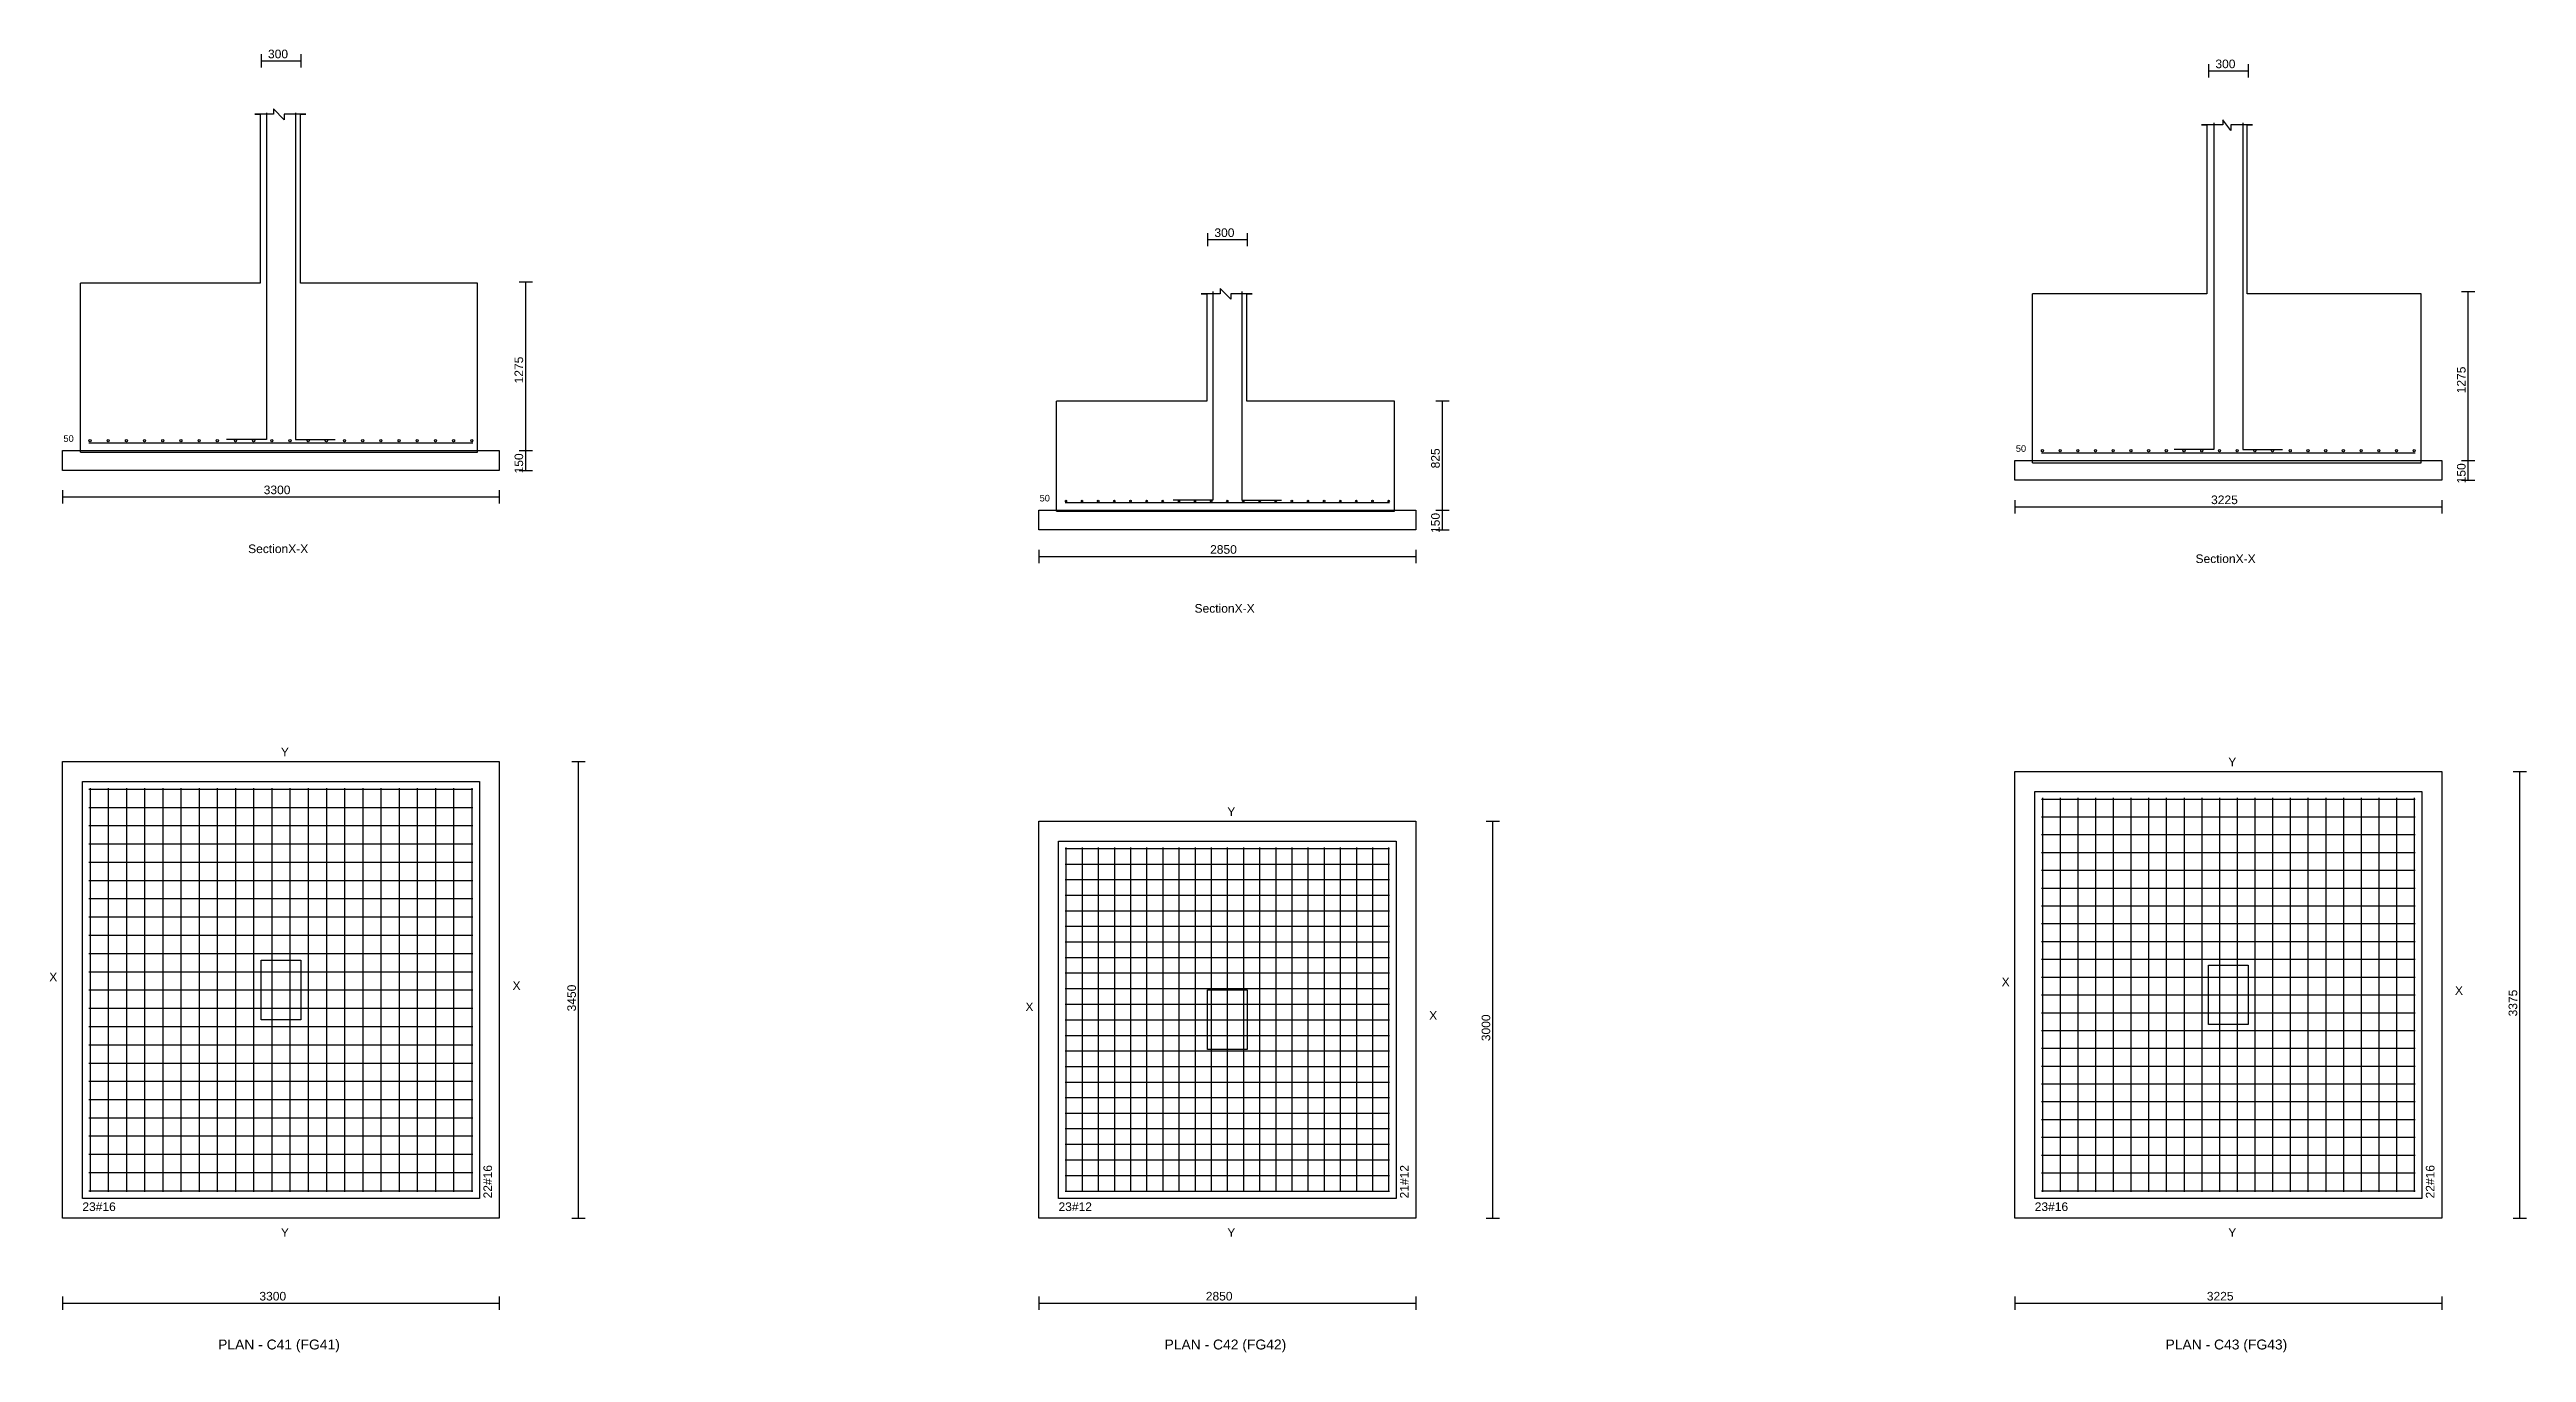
# Model space of a CAD drawing. Extents: x 0 to 27, y -1 to 285.
# Drawn here: x 0.25 to 18.97, y 152.46 to 162.3 of the extents above; entities that cross this region are included whole.
import ezdxf
from ezdxf.enums import TextEntityAlignment as Align

# ---------------------------------------------------------------- set-up
doc = ezdxf.new("R2010")
doc.units = 0
for name, color, linetype in [('Bottom_Cover', 7, 'CONTINUOUS'), ('Column_Bars', 4, 'CONTINUOUS'), ('Column_Dimension', 7, 'CONTINUOUS'), ('Columns', 4, 'CONTINUOUS'), ('dim_all', 7, 'CONTINUOUS'), ('Footing_Plan', 7, 'CONTINUOUS'), ('PCC', 2, 'CONTINUOUS'), ('PCC_Depth', 7, 'CONTINUOUS'), ('Pcc_Plan', 2, 'CONTINUOUS'), ('Plan', 7, 'CONTINUOUS'), ('Plan_Rf_Xdir', 1, 'CONTINUOUS'), ('Plan_Rf_Ydir', 3, 'CONTINUOUS'), ('Section', 2, 'CONTINUOUS'), ('SectionName', 3, 'CONTINUOUS'), ('Sectn_Rf_Xdir', 1, 'CONTINUOUS'), ('Sectn_Rf_Ydir', 3, 'CONTINUOUS'), ('Total_Depth', 7, 'CONTINUOUS'), ('X_Dimension', 7, 'CONTINUOUS')]:
    doc.layers.add(name, color=color, linetype=linetype)
doc.styles.add('STRUDS_Arial', font='ARIAL.TTF', dxfattribs={"height": 0.04})

msp = doc.modelspace()

# ---------------------------------------------------------------- texts
at = {"layer": 'Bottom_Cover', "style": 'STRUDS_Arial'}
for p in [(0.3571, 159.34), (15.1071, 159.265), (7.7321, 158.89)]:
    msp.add_text('50', height=0.05, dxfattribs=at).set_placement(p)
at = {"layer": 'Column_Dimension', "style": 'STRUDS_Arial'}
for p in [(1.9025, 162.238), (16.615, 162.163), (9.0525, 160.888)]:
    msp.add_text('300', height=0.065, dxfattribs=at).set_placement(p)
at = {"layer": 'dim_all', "style": 'STRUDS_Arial'}
for s, p in [('3450 ', (4.22887, 155.038)), ('3375 ', (18.8951, 155)), ('3000 ', (11.1366, 154.813))]:
    msp.add_text(s, height=0.065, rotation=90, dxfattribs=at).set_placement(p)
for s, p in [('3300 ', (1.8375, 152.854)), ('2850 ', (8.9875, 152.854)), ('3225 ', (16.55, 152.854))]:
    msp.add_text(s, height=0.065, dxfattribs=at).set_placement(p)
at = {"layer": 'PCC_Depth', "style": 'STRUDS_Arial'}
for p in [(3.83, 159.102), (18.505, 159.027), (10.755, 158.652)]:
    msp.add_text('150', height=0.065, rotation=90, dxfattribs=at).set_placement(p)
at = {"layer": 'Plan', "style": 'STRUDS_Arial'}
for s, p in [('PLAN - C41 (FG41) ', (2, 152.484)), ('PLAN - C42 (FG42) ', (9.15, 152.484)), ('PLAN - C43 (FG43) ', (16.7125, 152.484))]:
    msp.add_text(s, height=0.075, dxfattribs=at).set_placement(p, align=Align.CENTER)
at = {"layer": 'Plan_Rf_Xdir', "style": 'STRUDS_Arial'}
for s, p in [('23#16', (0.5, 153.53)), ('23#12', (7.875, 153.53)), ('23#16', (15.25, 153.53))]:
    msp.add_text(s, height=0.065, dxfattribs=at).set_placement(p)
at = {"layer": 'Plan_Rf_Ydir', "style": 'STRUDS_Arial'}
for s, p in [('22#16', (3.595, 153.625)), ('21#12', (10.52, 153.625)), ('22#16', (18.27, 153.625))]:
    msp.add_text(s, height=0.065, rotation=90, dxfattribs=at).set_placement(p)
at = {"layer": 'Section', "style": 'STRUDS_Arial'}
for p in [(1.7525, 158.5), (16.465, 158.425), (8.9025, 158.05)]:
    msp.add_text('SectionX-X', height=0.065, dxfattribs=at).set_placement(p)
at = {"layer": 'SectionName', "style": 'STRUDS_Arial'}
for s, p in [('Y', (2, 156.965)), ('Y', (16.7125, 156.89)), ('Y', (9.15, 156.515)), ('X', (0.25, 155.265)), ('X', (3.75, 155.2)), ('X', (15, 155.228)), ('X', (18.425, 155.163)), ('X', (7.625, 155.04)), ('X', (10.675, 154.975)), ('Y', (2, 153.335)), ('Y', (9.15, 153.335)), ('Y', (16.7125, 153.335))]:
    msp.add_text(s, height=0.065, dxfattribs=at).set_placement(p)
at = {"layer": 'Total_Depth', "style": 'STRUDS_Arial'}
for s, p in [('1275', (3.83, 159.782)), ('1275', (18.505, 159.707)), ('825', (10.755, 159.14))]:
    msp.add_text(s, height=0.065, rotation=90, dxfattribs=at).set_placement(p)
at = {"layer": 'X_Dimension', "style": 'STRUDS_Arial'}
for s, p in [('3300', (1.87, 158.945)), ('3225', (16.5825, 158.87)), ('2850', (9.02, 158.495))]:
    msp.add_text(s, height=0.065, dxfattribs=at).set_placement(p)

# ---------------------------------------------------------------- linework, layer by layer
at = {"layer": 'Column_Bars'}
for p, q in [((1.89, 161.825), (1.89, 159.357)), ((2.11, 161.825), (2.11, 159.357)), ((16.6025, 161.75), (16.6025, 159.282)), ((16.8225, 161.75), (16.8225, 159.282)), ((9.04, 160.475), (9.04, 158.899)), ((9.26, 160.475), (9.26, 158.899)), ((1.89, 159.357), (1.59, 159.357)), ((2.11, 159.357), (2.41, 159.357)), ((16.6025, 159.282), (16.3025, 159.282)), ((16.8225, 159.282), (17.1225, 159.282)), ((9.04, 158.899), (8.74, 158.899)), ((9.26, 158.899), (9.56, 158.899))]:
    msp.add_line(p, q, dxfattribs=at)
at = {"layer": 'Columns'}
for p, q in [((1.85, 154.975), (1.85, 155.425)), ((1.85, 155.425), (2.15, 155.425)), ((2.15, 155.425), (2.15, 154.975)), ((16.5625, 154.938), (16.5625, 155.387)), ((16.5625, 155.387), (16.8625, 155.387)), ((16.8625, 155.387), (16.8625, 154.938)), ((9, 154.75), (9, 155.2)), ((9, 155.2), (9.3, 155.2)), ((9.3, 155.2), (9.3, 154.75)), ((2.15, 154.975), (1.85, 154.975)), ((16.8625, 154.938), (16.5625, 154.938)), ((9.3, 154.75), (9, 154.75))]:
    msp.add_line(p, q, dxfattribs=at)
at = {"layer": 'dim_all'}
for p, q in [((1.85, 162.268), (1.85, 162.168)), ((2.15, 162.268), (2.15, 162.168)), ((1.85, 162.218), (2.15, 162.218)), ((16.5625, 162.193), (16.5625, 162.093)), ((16.5625, 162.143), (16.8625, 162.143)), ((16.8625, 162.193), (16.8625, 162.093)), ((9, 160.918), (9, 160.818)), ((9, 160.868), (9.3, 160.868)), ((9.3, 160.918), (9.3, 160.818)), ((3.8, 160.55), (3.9, 160.55)), ((3.85, 159.275), (3.85, 160.55)), ((18.475, 160.475), (18.575, 160.475)), ((18.525, 159.2), (18.525, 160.475)), ((10.725, 159.65), (10.825, 159.65)), ((10.775, 158.825), (10.775, 159.65)), ((3.8, 159.275), (3.9, 159.275)), ((3.8, 159.275), (3.9, 159.275)), ((3.85, 159.125), (3.85, 159.275)), ((3.8, 159.125), (3.9, 159.125)), ((18.475, 159.2), (18.575, 159.2)), ((18.475, 159.2), (18.575, 159.2)), ((18.525, 159.05), (18.525, 159.2)), ((0.35, 158.975), (0.35, 158.875)), ((0.35, 158.925), (3.65, 158.925)), ((3.65, 158.975), (3.65, 158.875)), ((15.1, 158.9), (15.1, 158.8)), ((18.325, 158.9), (18.325, 158.8)), ((18.475, 159.05), (18.575, 159.05)), ((10.725, 158.825), (10.825, 158.825)), ((10.725, 158.825), (10.825, 158.825)), ((10.775, 158.675), (10.775, 158.825)), ((15.1, 158.85), (18.325, 158.85)), ((7.725, 158.525), (7.725, 158.425)), ((10.575, 158.525), (10.575, 158.425)), ((10.725, 158.675), (10.825, 158.675)), ((7.725, 158.475), (10.575, 158.475)), ((4.19887, 156.925), (4.29887, 156.925)), ((4.24887, 153.475), (4.24887, 156.925)), ((18.8651, 156.85), (18.9651, 156.85)), ((18.9151, 153.475), (18.9151, 156.85)), ((11.1066, 156.475), (11.2066, 156.475)), ((11.1566, 153.475), (11.1566, 156.475)), ((4.19887, 153.475), (4.29887, 153.475)), ((11.1066, 153.475), (11.2066, 153.475)), ((18.8651, 153.475), (18.9651, 153.475)), ((0.35, 152.884), (0.35, 152.784)), ((0.35, 152.834), (3.65, 152.834)), ((3.65, 152.884), (3.65, 152.784)), ((7.725, 152.884), (7.725, 152.784)), ((7.725, 152.834), (10.575, 152.834)), ((10.575, 152.884), (10.575, 152.784)), ((15.1, 152.884), (15.1, 152.784)), ((15.1, 152.834), (18.325, 152.834)), ((18.325, 152.884), (18.325, 152.784))]:
    msp.add_line(p, q, dxfattribs=at)
at = {"layer": 'Footing_Plan'}
for p, q in [((0.5, 153.625), (0.5, 156.775)), ((0.5, 156.775), (3.5, 156.775)), ((3.5, 156.775), (3.5, 153.625)), ((15.25, 153.625), (15.25, 156.7)), ((15.25, 156.7), (18.175, 156.7)), ((18.175, 156.7), (18.175, 153.625)), ((7.875, 153.625), (7.875, 156.325)), ((7.875, 156.325), (10.425, 156.325)), ((10.425, 156.325), (10.425, 153.625)), ((3.5, 153.625), (0.5, 153.625)), ((10.425, 153.625), (7.875, 153.625)), ((18.175, 153.625), (15.25, 153.625))]:
    msp.add_line(p, q, dxfattribs=at)
at = {"layer": 'PCC'}
for p, q in [((0.35, 159.125), (0.35, 159.275)), ((0.35, 159.275), (3.65, 159.275)), ((0.35, 159.125), (0.35, 159.275)), ((0.35, 159.275), (3.65, 159.275)), ((3.65, 159.275), (3.65, 159.125)), ((3.65, 159.275), (3.65, 159.125)), ((3.65, 159.125), (0.35, 159.125)), ((3.65, 159.125), (0.35, 159.125)), ((15.1, 159.05), (15.1, 159.2)), ((15.1, 159.2), (18.325, 159.2)), ((15.1, 159.05), (15.1, 159.2)), ((15.1, 159.2), (18.325, 159.2)), ((18.325, 159.2), (18.325, 159.05)), ((18.325, 159.2), (18.325, 159.05)), ((18.325, 159.05), (15.1, 159.05)), ((18.325, 159.05), (15.1, 159.05)), ((7.725, 158.675), (7.725, 158.825)), ((7.725, 158.825), (10.575, 158.825)), ((7.725, 158.675), (7.725, 158.825)), ((7.725, 158.825), (10.575, 158.825)), ((10.575, 158.825), (10.575, 158.675)), ((10.575, 158.825), (10.575, 158.675)), ((10.575, 158.675), (7.725, 158.675)), ((10.575, 158.675), (7.725, 158.675))]:
    msp.add_line(p, q, dxfattribs=at)
at = {"layer": 'Pcc_Plan'}
for p, q in [((0.35, 153.475), (0.35, 156.925)), ((0.35, 156.925), (3.65, 156.925)), ((3.65, 156.925), (3.65, 153.475)), ((15.1, 153.475), (15.1, 156.85)), ((15.1, 156.85), (18.325, 156.85)), ((18.325, 156.85), (18.325, 153.475)), ((7.725, 153.475), (7.725, 156.475)), ((7.725, 156.475), (10.575, 156.475)), ((10.575, 156.475), (10.575, 153.475)), ((3.65, 153.475), (0.35, 153.475)), ((10.575, 153.475), (7.725, 153.475)), ((18.325, 153.475), (15.1, 153.475))]:
    msp.add_line(p, q, dxfattribs=at)
at = {"layer": 'Plan_Rf_Xdir'}
for p, q in [((0.55, 156.717), (3.45, 156.717)), ((15.3, 156.642), (18.125, 156.642)), ((0.55, 156.579), (3.45, 156.579)), ((15.3, 156.508), (18.125, 156.508)), ((0.55, 156.441), (3.45, 156.441)), ((0.55, 156.303), (3.45, 156.303)), ((7.925, 156.269), (10.375, 156.269)), ((15.3, 156.373), (18.125, 156.373)), ((0.55, 156.165), (3.45, 156.165)), ((7.925, 156.151), (10.375, 156.151)), ((15.3, 156.239), (18.125, 156.239)), ((15.3, 156.104), (18.125, 156.104)), ((0.55, 156.027), (3.45, 156.027)), ((0.55, 155.89), (3.45, 155.89)), ((7.925, 156.034), (10.375, 156.034)), ((7.925, 155.916), (10.375, 155.916)), ((15.3, 155.97), (18.125, 155.97)), ((0.55, 155.752), (3.45, 155.752)), ((7.925, 155.798), (10.375, 155.798)), ((15.3, 155.835), (18.125, 155.835)), ((15.3, 155.701), (18.125, 155.701)), ((0.55, 155.614), (3.45, 155.614)), ((7.925, 155.681), (10.375, 155.681)), ((7.925, 155.563), (10.375, 155.563)), ((15.3, 155.566), (18.125, 155.566)), ((0.55, 155.476), (3.45, 155.476)), ((0.55, 155.338), (3.45, 155.338)), ((7.925, 155.445), (10.375, 155.445)), ((7.925, 155.328), (10.375, 155.328)), ((15.3, 155.432), (18.125, 155.432)), ((0.55, 155.2), (3.45, 155.2)), ((7.925, 155.21), (10.375, 155.21)), ((15.3, 155.297), (18.125, 155.297)), ((15.3, 155.163), (18.125, 155.163)), ((0.55, 155.062), (3.45, 155.062)), ((7.925, 155.093), (10.375, 155.093)), ((7.925, 154.975), (10.375, 154.975)), ((15.3, 155.028), (18.125, 155.028)), ((0.55, 154.924), (3.45, 154.924)), ((0.55, 154.786), (3.45, 154.786)), ((7.925, 154.857), (10.375, 154.857)), ((15.3, 154.894), (18.125, 154.894)), ((15.3, 154.759), (18.125, 154.759)), ((0.55, 154.648), (3.45, 154.648)), ((7.925, 154.74), (10.375, 154.74)), ((7.925, 154.622), (10.375, 154.622)), ((15.3, 154.625), (18.125, 154.625)), ((0.55, 154.51), (3.45, 154.51)), ((7.925, 154.504), (10.375, 154.504)), ((7.925, 154.387), (10.375, 154.387)), ((15.3, 154.49), (18.125, 154.49)), ((0.55, 154.373), (3.45, 154.373)), ((0.55, 154.235), (3.45, 154.235)), ((7.925, 154.269), (10.375, 154.269)), ((15.3, 154.356), (18.125, 154.356)), ((15.3, 154.221), (18.125, 154.221)), ((0.55, 154.097), (3.45, 154.097)), ((7.925, 154.152), (10.375, 154.152)), ((7.925, 154.034), (10.375, 154.034)), ((15.3, 154.087), (18.125, 154.087)), ((0.55, 153.959), (3.45, 153.959)), ((7.925, 153.916), (10.375, 153.916)), ((15.3, 153.952), (18.125, 153.952)), ((0.55, 153.821), (3.45, 153.821)), ((0.55, 153.683), (3.45, 153.683)), ((7.925, 153.799), (10.375, 153.799)), ((7.925, 153.681), (10.375, 153.681)), ((15.3, 153.818), (18.125, 153.818)), ((15.3, 153.683), (18.125, 153.683))]:
    msp.add_line(p, q, dxfattribs=at)
at = {"layer": 'Plan_Rf_Ydir'}
for p, q in [((0.558, 156.725), (0.558, 153.675)), ((0.69533, 156.725), (0.69533, 153.675)), ((0.83267, 156.725), (0.83267, 153.675)), ((0.97, 156.725), (0.97, 153.675)), ((1.10733, 156.725), (1.10733, 153.675)), ((1.24467, 156.725), (1.24467, 153.675)), ((1.382, 156.725), (1.382, 153.675)), ((1.51933, 156.725), (1.51933, 153.675)), ((1.65667, 156.725), (1.65667, 153.675)), ((1.794, 156.725), (1.794, 153.675)), ((1.93133, 156.725), (1.93133, 153.675)), ((2.06867, 156.725), (2.06867, 153.675)), ((2.206, 156.725), (2.206, 153.675)), ((2.34333, 156.725), (2.34333, 153.675)), ((2.48067, 156.725), (2.48067, 153.675)), ((2.618, 156.725), (2.618, 153.675)), ((2.75533, 156.725), (2.75533, 153.675)), ((2.89267, 156.725), (2.89267, 153.675)), ((3.03, 156.725), (3.03, 153.675)), ((3.16733, 156.725), (3.16733, 153.675)), ((3.30467, 156.725), (3.30467, 153.675)), ((3.442, 156.725), (3.442, 153.675)), ((15.308, 156.65), (15.308, 153.675)), ((15.4418, 156.65), (15.4418, 153.675)), ((15.5755, 156.65), (15.5755, 153.675)), ((15.7093, 156.65), (15.7093, 153.675)), ((15.843, 156.65), (15.843, 153.675)), ((15.9768, 156.65), (15.9768, 153.675)), ((16.1106, 156.65), (16.1106, 153.675)), ((16.2443, 156.65), (16.2443, 153.675)), ((16.3781, 156.65), (16.3781, 153.675)), ((16.5119, 156.65), (16.5119, 153.675)), ((16.6456, 156.65), (16.6456, 153.675)), ((16.7794, 156.65), (16.7794, 153.675)), ((16.9131, 156.65), (16.9131, 153.675)), ((17.0469, 156.65), (17.0469, 153.675)), ((17.1807, 156.65), (17.1807, 153.675)), ((17.3144, 156.65), (17.3144, 153.675)), ((17.4482, 156.65), (17.4482, 153.675)), ((17.582, 156.65), (17.582, 153.675)), ((17.7157, 156.65), (17.7157, 153.675)), ((17.8495, 156.65), (17.8495, 153.675)), ((17.9832, 156.65), (17.9832, 153.675)), ((18.117, 156.65), (18.117, 153.675)), ((7.931, 156.275), (7.931, 153.675)), ((8.0529, 156.275), (8.0529, 153.675)), ((8.1748, 156.275), (8.1748, 153.675)), ((8.2967, 156.275), (8.2967, 153.675)), ((8.4186, 156.275), (8.4186, 153.675)), ((8.5405, 156.275), (8.5405, 153.675)), ((8.6624, 156.275), (8.6624, 153.675)), ((8.7843, 156.275), (8.7843, 153.675)), ((8.9062, 156.275), (8.9062, 153.675)), ((9.0281, 156.275), (9.0281, 153.675)), ((9.15, 156.275), (9.15, 153.675)), ((9.2719, 156.275), (9.2719, 153.675)), ((9.3938, 156.275), (9.3938, 153.675)), ((9.5157, 156.275), (9.5157, 153.675)), ((9.6376, 156.275), (9.6376, 153.675)), ((9.75949, 156.275), (9.75949, 153.675)), ((9.88139, 156.275), (9.88139, 153.675)), ((10.0033, 156.275), (10.0033, 153.675)), ((10.1252, 156.275), (10.1252, 153.675)), ((10.2471, 156.275), (10.2471, 153.675)), ((10.369, 156.275), (10.369, 153.675))]:
    msp.add_line(p, q, dxfattribs=at)
at = {"layer": 'Section'}
for p, q in [((1.84341, 161.815), (1.80289, 161.815)), ((1.80289, 161.815), (1.84341, 161.815)), ((1.94469, 161.815), (1.84341, 161.815)), ((1.84341, 161.815), (1.84341, 160.539)), ((2.02572, 161.774), (1.94469, 161.855)), ((1.94469, 161.855), (1.94469, 161.815)), ((2.14727, 161.815), (2.02572, 161.815)), ((2.02572, 161.815), (2.02572, 161.774)), ((2.14727, 160.539), (2.14727, 161.815)), ((2.14727, 161.815), (2.18778, 161.815)), ((2.18778, 161.815), (2.14727, 161.815)), ((16.5502, 161.734), (16.5096, 161.734)), ((16.5096, 161.734), (16.5502, 161.734)), ((16.6717, 161.734), (16.5502, 161.734)), ((16.5502, 161.734), (16.5502, 160.458)), ((16.7325, 161.693), (16.6717, 161.774)), ((16.6717, 161.774), (16.6717, 161.734)), ((16.854, 161.734), (16.7325, 161.734)), ((16.7325, 161.734), (16.7325, 161.693)), ((16.854, 160.458), (16.854, 161.734)), ((16.854, 161.734), (16.8945, 161.734)), ((16.8945, 161.734), (16.854, 161.734)), ((1.84341, 160.539), (0.48617, 160.539)), ((0.48617, 159.262), (0.48617, 160.539)), ((1.84341, 160.539), (1.84341, 160.539)), ((1.84341, 160.539), (1.84341, 160.539)), ((1.84341, 160.539), (1.84341, 160.539)), ((3.48424, 160.539), (2.14727, 160.539)), ((2.14727, 160.539), (2.14727, 160.539)), ((2.14727, 160.539), (2.14727, 160.539)), ((2.14727, 160.539), (2.14727, 160.539)), ((3.48424, 159.262), (3.48424, 160.539)), ((8.99421, 160.458), (8.9537, 160.458)), ((8.9537, 160.458), (8.99421, 160.458)), ((9.0955, 160.458), (8.99421, 160.458)), ((8.99421, 160.458), (8.99421, 159.647)), ((9.17653, 160.417), (9.0955, 160.498)), ((9.0955, 160.498), (9.0955, 160.458)), ((9.29807, 160.458), (9.17653, 160.458)), ((9.17653, 160.458), (9.17653, 160.417)), ((9.29807, 159.647), (9.29807, 160.458)), ((9.29807, 160.458), (9.33858, 160.458)), ((9.33858, 160.458), (9.29807, 160.458)), ((16.5502, 160.458), (15.2334, 160.458)), ((15.2334, 159.181), (15.2334, 160.458)), ((16.5502, 160.458), (16.5502, 160.458)), ((16.5502, 160.458), (16.5502, 160.458)), ((16.5502, 160.458), (16.5502, 160.458)), ((18.1707, 160.458), (16.854, 160.458)), ((16.854, 160.458), (16.854, 160.458)), ((16.854, 160.458), (16.854, 160.458)), ((16.854, 160.458), (16.854, 160.458)), ((18.1707, 159.181), (18.1707, 160.458)), ((8.99421, 159.647), (7.85981, 159.647)), ((7.85981, 158.817), (7.85981, 159.647)), ((8.99421, 159.647), (8.99421, 159.647)), ((8.99421, 159.647), (8.99421, 159.647)), ((8.99421, 159.647), (8.99421, 159.647)), ((10.4122, 159.647), (9.29807, 159.647)), ((9.29807, 159.647), (9.29807, 159.647)), ((9.29807, 159.647), (9.29807, 159.647)), ((9.29807, 159.647), (9.29807, 159.647)), ((10.4122, 158.817), (10.4122, 159.647)), ((0.48617, 159.262), (3.48424, 159.262)), ((15.2334, 159.181), (18.1707, 159.181)), ((7.85981, 158.817), (10.4122, 158.817))]:
    msp.add_line(p, q, dxfattribs=at)
at = {"layer": 'Sectn_Rf_Xdir'}
for p, q in [((0.55, 159.333), (3.45, 159.333)), ((15.3, 159.258), (18.125, 159.258)), ((7.925, 158.881), (10.375, 158.881))]:
    msp.add_line(p, q, dxfattribs=at)
at = {"layer": 'Sectn_Rf_Ydir'}
for centre, radius in [((0.558, 159.349), 0.008), ((0.69533, 159.349), 0.008), ((0.83267, 159.349), 0.008), ((0.97, 159.349), 0.008), ((1.10733, 159.349), 0.008), ((1.24467, 159.349), 0.008), ((1.382, 159.349), 0.008), ((1.51933, 159.349), 0.008), ((1.65667, 159.349), 0.008), ((1.794, 159.349), 0.008), ((1.93133, 159.349), 0.008), ((2.06867, 159.349), 0.008), ((2.206, 159.349), 0.008), ((2.34333, 159.349), 0.008), ((2.48067, 159.349), 0.008), ((2.618, 159.349), 0.008), ((2.75533, 159.349), 0.008), ((2.89267, 159.349), 0.008), ((3.03, 159.349), 0.008), ((3.16733, 159.349), 0.008), ((3.30467, 159.349), 0.008), ((3.442, 159.349), 0.008), ((15.308, 159.274), 0.008), ((15.4418, 159.274), 0.008), ((15.5755, 159.274), 0.008), ((15.7093, 159.274), 0.008), ((15.8431, 159.274), 0.008), ((15.9768, 159.274), 0.008), ((16.1106, 159.274), 0.008), ((16.2443, 159.274), 0.008), ((16.3781, 159.274), 0.008), ((16.5119, 159.274), 0.008), ((16.6456, 159.274), 0.008), ((16.7794, 159.274), 0.008), ((16.9131, 159.274), 0.008), ((17.0469, 159.274), 0.008), ((17.1807, 159.274), 0.008), ((17.3144, 159.274), 0.008), ((17.4482, 159.274), 0.008), ((17.582, 159.274), 0.008), ((17.7157, 159.274), 0.008), ((17.8495, 159.274), 0.008), ((17.9832, 159.274), 0.008), ((18.117, 159.274), 0.008), ((7.931, 158.893), 0.006), ((8.0529, 158.893), 0.006), ((8.1748, 158.893), 0.006), ((8.2967, 158.893), 0.006), ((8.4186, 158.893), 0.006), ((8.5405, 158.893), 0.006), ((8.6624, 158.893), 0.006), ((8.7843, 158.893), 0.006), ((8.9062, 158.893), 0.006), ((9.0281, 158.893), 0.006), ((9.15, 158.893), 0.006), ((9.2719, 158.893), 0.006), ((9.3938, 158.893), 0.006), ((9.5157, 158.893), 0.006), ((9.63759, 158.893), 0.006), ((9.75949, 158.893), 0.006), ((9.88139, 158.893), 0.006), ((10.0033, 158.893), 0.006), ((10.1252, 158.893), 0.006), ((10.2471, 158.893), 0.006), ((10.369, 158.893), 0.006)]:
    msp.add_circle(centre, radius, dxfattribs=at)

msp.set_redraw_order([(e.dxf.handle, doc.entitydb.next_handle()) for e in msp.query("TEXT MTEXT ATTDEF DIMENSION ARC_DIMENSION")])  # texts and dimensions are drawn at this point

doc.saveas('drawing.dxf')
